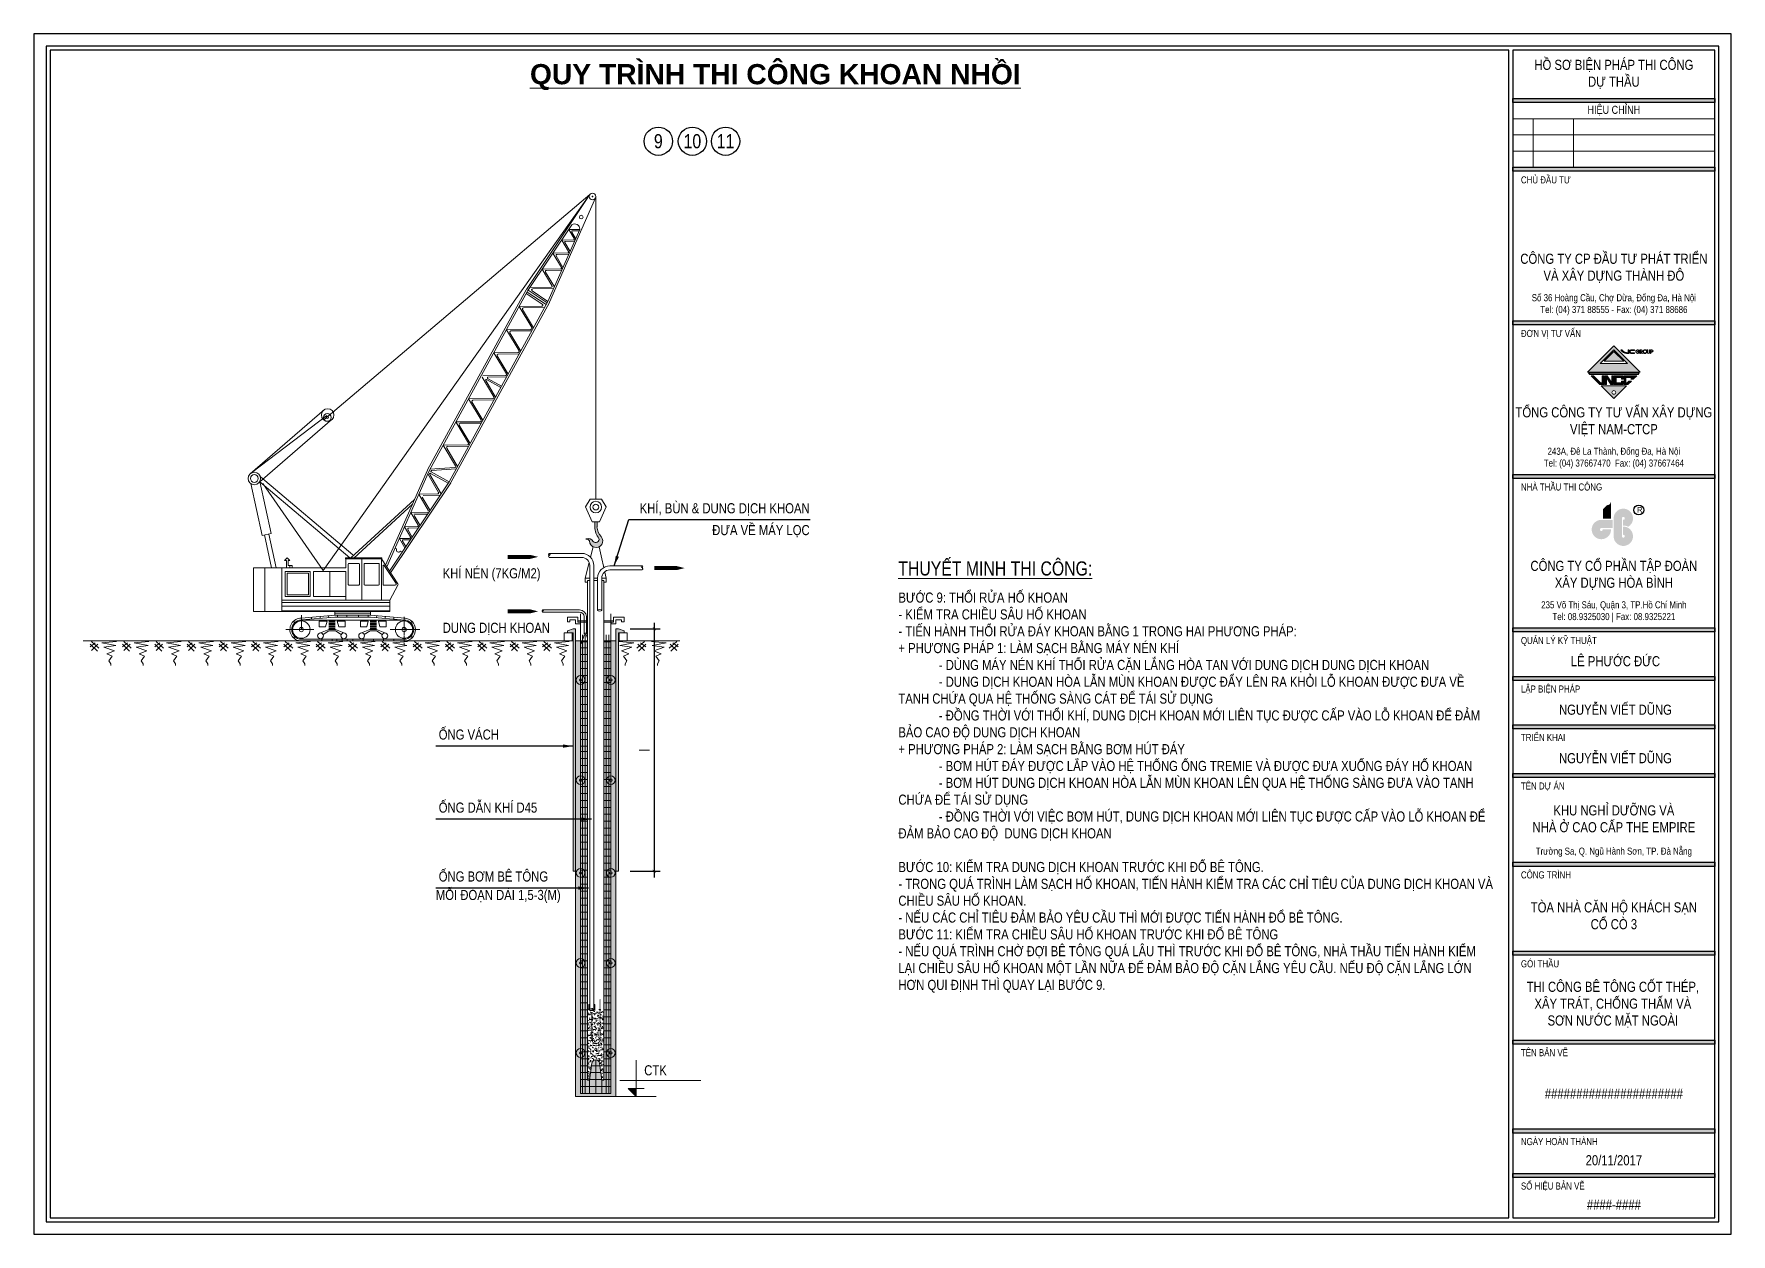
# Model space of a CAD drawing. Header units: millimetres. Extents: x -376071 to 28028791, y -269234 to 29325.
# Drawn here: x 295138 to 337138, y -148882 to -119182 of the extents above; entities that cross this region are included whole.
import ezdxf
from ezdxf.enums import TextEntityAlignment as Align

# ---------------------------------------------------------------- set-up
doc = ezdxf.new("R2010")
doc.units = ezdxf.units.MM
doc.header["$LTSCALE"] = 100
doc.set_wipeout_variables(frame=1)
for name, pattern in [('ACAD_ISO10W100', [18.5, 12, -3, 0.5, -3]), ('CONTINOUS', [0]), ('HIDDEN', [0.375, 0.25, -0.125])]:
    doc.linetypes.add(name, pattern=pattern)
for name, color, linetype in [('01. TEXT TIEU DE', 7, 'Continuous'), ('03. HATCH 01', 8, 'Continuous'), ('03. HATCH 03', 5, 'Continuous')]:
    doc.layers.add(name, color=color, linetype=linetype)
for name, color, linetype, lineweight in [('02. leader', 8, 'CONTINOUS', 5), ('02. NET BAO', 7, 'CONTINOUS', 13), ('02. Net dam', 7, 'CONTINOUS', 13), ('02. Net dim', 8, 'CONTINOUS', 0), ('02. net manh', 8, 'CONTINOUS', 0), ('0_TEXT', 7, 'Continuous', 15)]:
    doc.layers.add(name, color=color, linetype=linetype, lineweight=lineweight)
doc.styles.add('Arial 0.8', font='arial_0.ttf', dxfattribs={"width": 0.8, "height": 250})
doc.styles.add('Arial 1.2', font='arial_0.ttf', dxfattribs={"width": 1.2, "height": 500})
doc.styles.add('DIM', font='vnsimli.shx', dxfattribs={"width": 0.6})
doc.dimstyles.new('1-100', dxfattribs={"dimscale": 100, "dimtxt": 2.5, "dimasz": 0.75, "dimexe": 1.5, "dimexo": 0.5, "dimgap": 1.2, "dimtad": 1, "dimtoh": 1, "dimdec": 0, "dimzin": 0, "dimdsep": 46, "dimtxsty": 'DIM', "dimblk": 'ARCHTICK', "dimcen": 0.09, "dimdle": 1.5, "dimclrd": 8, "dimclre": 8, "dimclrt": 7, "dimadec": 0, "dimazin": 0, "dimtfac": 1, "dimtdec": 0, "dimtix": 1, "dimtofl": 0, "dimtmove": 0, "dimatfit": 3, "dimfxl": 6, "dimfxlon": 1, "dimtolj": 1, "dimtzin": 0, "dimarcsym": 0})
doc.dimstyles.new('KT1', dxfattribs={"dimtxt": 250, "dimasz": 1000, "dimexe": 100, "dimexo": 100, "dimgap": 50, "dimtad": 1, "dimdec": 0, "dimzin": 2, "dimdsep": 46, "dimtxsty": 'Standard', "dimblk2": 'OBLIQUE', "dimcen": 0.09, "dimdle": 100, "dimclrt": 2, "dimadec": 0, "dimazin": 0, "dimtfac": 1, "dimtdec": 0, "dimtofl": 0, "dimtmove": 0, "dimatfit": 3, "dimfxl": 1, "dimtolj": 1, "dimtzin": 2, "dimarcsym": 0})

msp = doc.modelspace()

# ---------------------------------------------------------------- texts
at = {"lineweight": 0, "char_height": 250, "style": 'Arial 0.8'}
for s, insert, attachment_point in [('KHÍ, BÙN & DUNG DỊCH KHOAN', (314335, -130794.9, -1586.1), 3), ('ĐƯA VỀ MÁY LỌC', (314335, -131335.7, -1586.1), 3), ('KHÍ NÉN (7KG/M2)', (305253.5, -132404.5, -1586.1), 1), ('ỐNG VÁCH ', (305155.4, -136394.8, -1586.1), 1), ('ỐNG DẪN KHÍ D45 ', (305155.4, -138202.4, -1586.1), 1)]:
    msp.add_mtext(s, dxfattribs=dict(at, insert=insert, attachment_point=attachment_point))
at = {"lineweight": 0, "attachment_point": 1, "style": 'Arial 0.8'}
for s, insert, char_height, width in [('{\\LTHUYẾT MINH THI CÔNG:}', (316528.1, -132234.8), 350, 7060.366), ('BƯỚC 9: THỔI RỬA HỐ KHOAN\\P- KIỂM TRA CHIỀU SÂU HỐ KHOAN\\P- TIẾN HÀNH THỔI RỬA ĐÁY KHOAN BẰNG 1 TRONG HAI PHƯƠNG PHÁP:\\P+ PHƯƠNG PHÁP 1: LÀM SẠCH BẰNG MÁY NÉN KHÍ\\P^I- DÙNG MÁY NÉN KHÍ THỔI RỬA CẶN LẮNG HÒA TAN VỚI DUNG DỊCH DUNG DỊCH KHOAN\\P^I- DUNG DỊCH KHOAN HÒA LẪN MÙN KHOAN ĐƯỢC ĐẨY LÊN RA KHỎI LỖ KHOAN ĐƯỢC ĐƯA VỀ TANH CHỨA QUA HỆ THỐNG SÀNG CÁT ĐỂ TÁI SỬ DỤNG\\P^I- ĐỒNG THỜI VỚI THỔI KHÍ, DUNG DỊCH KHOAN MỚI LIÊN TỤC ĐƯỢC CẤP VÀO LỖ KHOAN ĐỂ ĐẢM BẢO CAO ĐỘ DUNG DỊCH KHOAN\\P+ PHƯƠNG PHÁP 2: LÀM SẠCH BẰNG BƠM HÚT ĐÁY\\P^I- BƠM HÚT ĐÁY ĐƯỢC LẮP VÀO HỆ THỐNG ỐNG TREMIE VÀ ĐƯỢC ĐƯA XUỐNG ĐÁY HỐ KHOAN\\P^I- BƠM HÚT DUNG DỊCH KHOAN HÒA LẪN MÙN KHOAN LÊN QUA HỆ THỐNG SÀNG ĐƯA VÀO TANH CHỨA ĐỂ TÁI SỬ DỤNG\\P^I- ĐỒNG THỜI VỚI VIỆC BƠM HÚT, DUNG DỊCH KHOAN MỚI LIÊN TỤC ĐƯỢC CẤP VÀO LỖ KHOAN ĐỂ ĐẢM BẢO CAO ĐỘ  DUNG DỊCH KHOAN\\P\\PBƯỚC 10: KIỂM TRA DUNG DỊCH KHOAN TRƯỚC KHI ĐỔ BÊ TÔNG.\\P- TRONG QUÁ TRÌNH LÀM SẠCH HỐ KHOAN, TIẾN HÀNH KIỂM TRA CÁC CHỈ TIÊU CỦA DUNG DỊCH KHOAN VÀ CHIỀU SÂU HỐ KHOAN.\\P- NẾU CÁC CHỈ TIÊU ĐẢM BẢO YÊU CẦU THÌ MỚI ĐƯỢC TIẾN HÀNH ĐỔ BÊ TÔNG.\\PBƯỚC 11: KIỂM TRA CHIỀU SÂU HỐ KHOAN TRƯỚC KHI ĐỔ BÊ TÔNG\\P- NẾU QUÁ TRÌNH CHỜ ĐỢI BÊ TÔNG QUÁ LÂU THÌ TRƯỚC KHI ĐỔ BÊ TÔNG, NHÀ THẦU TIẾN HÀNH KIỂM LẠI CHIỀU SÂU HỐ KHOAN MỘT LẦN NỮA ĐỂ ĐẢM BẢO ĐỘ CẶN LẮNG YÊU CẦU. NẾU ĐỘ CẶN LẮNG LỚN HƠN QUI ĐỊNH THÌ QUAY LẠI BƯỚC 9.', (316531.2, -133005, -528.7), 250, 14681.063)]:
    msp.add_mtext(s, dxfattribs=dict(at, insert=insert, char_height=char_height, width=width))
at = {"layer": '01. TEXT TIEU DE', "insert": (-105251.1, -119277.8), "char_height": 2100, "width": 28132992.012, "attachment_point": 4, "style": 'Arial 0.8', "bg_fill": 2}
msp.add_mtext('\\A1;{\\LGHI CHÚ }:', dxfattribs=at)

# ---------------------------------------------------------------- blocks, each defined once
blk = doc.blocks.new('_ArchTick')
at = {"color": 0, "linetype": 'ByBlock', "const_width": 0.15}
blk.add_lwpolyline([(-0.5, -0.5), (0.5, 0.5)], dxfattribs=at)
blk = doc.blocks.new('*D167')
at = {"layer": '02. Net dim', "color": 8, "lineweight": -2, "transparency": 16777216}
for p, q in [((309889, -133904), (310639, -133904)), ((310489, -133754), (310489, -140054)), ((309889, -139904), (310639, -139904))]:
    blk.add_line(p, q, dxfattribs=at)
at = {"layer": 'Defpoints', "color": 0, "lineweight": 0, "transparency": 16777216}
for p in [(309600, -133904), (309600, -139904), (310489, -139904)]:
    blk.add_point(p, dxfattribs=at)
at = {"layer": '02. Net dim', "color": 8, "lineweight": -2, "transparency": 16777216, "xscale": 75, "yscale": 75, "zscale": 75}
for p, rotation in [((310489, -133904), 90), ((310489, -139904), 270)]:
    blk.add_blockref('_ArchTick', p, dxfattribs=dict(at, rotation=rotation))
at = {"layer": '02. Net dim', "color": 7, "lineweight": 0, "transparency": 16777216, "insert": (310244, -136904), "char_height": 250, "attachment_point": 5, "rotation": 90, "style": 'DIM'}
blk.add_mtext('\\A1;l', dxfattribs=at)
blk = doc.blocks.new('*U169')
at = {"layer": '02. net manh'}
h = blk.add_hatch(dxfattribs=at)
h.set_pattern_fill('ANSI37', color=256, scale=1.08, style=0)
h.set_pattern_definition([(45, (-11703.69094, -33343.99565), (-0.09545941546, 0.09545941546), []), (135, (-11703.69094, -33343.99565), (-0.09545941546, -0.09545941546), [])])
h.paths.add_polyline_path([(7404, 2354, 0.413975), (7418, 2583, -0.167509), (7318, 2821), (7318, 2951), (7288, 2951), (7262, 2951), (7262, 2821, 0.166919), (7365, 2538, -0.37486), (7318, 2439)])
h.paths.add_polyline_path([(7318, 2439, -0.325623), (7223, 2461, 0.383868), (7044, 2523, -0.345642), (7134, 2475, 0.646507), (7404, 2354)])
at = {"lineweight": 0}
for p, q in [((7288, 10999), (7288, 3512)), ((7147, 3512), (7029, 3316)), ((7147, 3512), (7288, 3512)), ((7429, 3512), (7288, 3512)), ((7429, 3512), (7546, 3316)), ((7029, 3316), (7199, 2951)), ((7199, 2951), (7288, 2951)), ((7377, 2951), (7288, 2951)), ((7546, 3316), (7377, 2951))]:
    blk.add_line(p, q, dxfattribs=at)
at = {"layer": '02. NET BAO'}
for p, q in [((543, 1745), (7140, 11048)), ((555, 5475), (7140, 11048)), ((5571, 8698), (7140, 11048)), ((6145, 8383), (7282, 10969)), ((3124, 4234), (5568, 8694)), ((3698, 3919), (6143, 8379)), ((-1263, 4137), (574, 5725)), ((-1227, 4168), (631, 5576)), ((-1084, 3889), (771, 5495)), ((2087, 1877), (3122, 4231)), ((-969, 2611), (-1250, 3896)), ((-1031, 3941), (1197, 2061)), ((-748, 2659), (-1029, 3944)), ((-1014, 4063), (1277, 2131)), ((-949, 3895), (543, 1745)), ((3696, 3916), (2209, 1689)), ((1222, 2061), (2803, 3505)), ((1296, 2050), (2750, 3384)), ((7262, 2821), (7262, 2951)), ((7318, 2821), (7318, 2951)), ((-748, 2659), (-969, 2611)), ((-736, 1807), (-914, 2623)), ((-620, 1807), (-804, 2647)), ((-1184, 1807), (1103, 1807)), ((-1184, 733), (-1184, 1807)), ((1103, 2033), (1097, 2044)), ((1103, 2033), (1103, 1807)), ((1106, 2061), (1982, 2061)), ((1985, 2033), (1984, 2035)), ((1985, 2033), (1991, 2044)), ((2387, 1415), (1985, 2033)), ((2191, 1013), (2389, 1381)), ((2191, 733), (2191, 1013)), ((-1184, 733), (2191, 733)), ((832, 636), (2, 565)), ((832, 636), (1711, 636)), ((1711, 636), (2567, 563)), ((0, 0), (2543, 0))]:
    blk.add_line(p, q, dxfattribs=at)
for centre in [(653, 5594), (-1162, 4022)]:
    blk.add_circle(centre, 154, dxfattribs=at)
for centre, radius, start, end in [((7099, 2393), 142, 28.7217, 112.7224), ((7058, 2442), 82.6, 23.8169, 100.0862), ((7296, 2475), 162, 180, 42.0247), ((7285, 2516), 83.1, 221.3405, 15.6823), ((7726, 2830), 464, 181.0451, 218.9506), ((7713, 2848), 397, 183.8282, 221.6445), ((1106, 2050), 11.3, 90, 210), ((1982, 2050), 11.3, 330, 90), ((2359, 1397), 33.9, 331.7781, 33.0884), ((0, 283), 283, 89.4934, 270), ((2543, 281), 283, 270, 90)]:
    blk.add_arc(centre, radius, start, end, dxfattribs=at)
at = {"layer": '02. net manh'}
for p, q in [((5608, 8673), (6696, 10302)), ((6104, 8401), (6889, 10187)), ((3163, 4213), (5608, 8673)), ((3659, 3941), (6104, 8401)), ((5963, 8334), (5567, 8598)), ((6061, 8323), (5592, 8635)), ((6085, 8366), (5613, 8681)), ((6104, 8401), (5711, 8663)), ((6039, 8283), (6039, 8283)), ((4585, 6467), (4937, 6274)), ((4610, 6498), (4956, 6308)), ((2116, 1831), (3163, 4213)), ((3183, 4248), (3797, 4290)), ((3221, 4217), (3832, 4258)), ((3659, 3941), (2182, 1730)), ((3200, 4147), (3637, 3908)), ((3214, 4185), (3659, 3941)), ((2783, 3139), (3103, 3139)), ((2359, 2277), (2320, 2294)), ((2454, 2225), (2493, 2204)), ((2505, 2470), (2586, 2335)), ((-906, 1807), (-906, 733)), ((-480, 1807), (-480, 733)), ((-350, 2061), (-419, 1992)), ((-419, 1992), (-363, 1992)), ((-396, 1722), (219, 1722)), ((-396, 1722), (-396, 1097)), ((-363, 1992), (-363, 1807)), ((-281, 1992), (-350, 2061)), ((-322, 1992), (-281, 1992)), ((-322, 1868), (-322, 1992)), ((-229, 1868), (-322, 1868)), ((-282, 1807), (-282, 1868)), ((-229, 1807), (-229, 1868)), ((219, 1722), (219, 1097)), ((304, 1722), (1103, 1722)), ((304, 1722), (304, 1097)), ((704, 1722), (704, 1097)), ((1103, 2033), (1985, 2033)), ((1103, 1722), (1103, 1013)), ((1160, 1903), (1160, 1401)), ((1177, 1920), (1423, 1920)), ((1440, 1903), (1440, 1401)), ((1496, 2033), (1496, 1013)), ((1553, 1903), (1553, 1401)), ((1570, 1920), (1911, 1920)), ((1928, 1903), (1928, 1401)), ((1985, 2033), (1985, 1013)), ((2022, 1858), (2022, 1384)), ((2345, 1419), (2053, 1867)), ((-350, 1677), (174, 1677)), ((-350, 1677), (-350, 1143)), ((174, 1677), (174, 1143)), ((1177, 1384), (1423, 1384)), ((1570, 1384), (1911, 1384)), ((2022, 1384), (2326, 1384)), ((-480, 1013), (2191, 1013)), ((-480, 956), (2191, 956)), ((-480, 859), (2191, 859)), ((-396, 1097), (219, 1097)), ((-350, 1143), (174, 1143)), ((304, 1097), (1103, 1097)), ((-480, 750), (2191, 750)), ((-196, 485), (-161, 456)), ((0, 519), (2543, 519)), ((835, 591), (2, 520)), ((2, 565), (2, 519)), ((250, 586), (250, 541)), ((468, 605), (468, 559)), ((675, 622), (680, 577)), ((684, 491), (840, 491)), ((684, 463), (840, 463)), ((684, 434), (840, 434)), ((832, 733), (832, 636)), ((832, 687), (1711, 687)), ((832, 590), (1711, 590)), ((893, 636), (893, 590)), ((1129, 636), (1129, 590)), ((1415, 636), (1415, 590)), ((1650, 636), (1650, 590)), ((1859, 491), (1703, 491)), ((1859, 463), (1703, 463)), ((1859, 434), (1703, 434)), ((1708, 591), (2563, 518)), ((1711, 733), (1711, 636)), ((1868, 622), (1863, 577)), ((2075, 605), (2075, 559)), ((2293, 586), (2293, 541)), ((2541, 565), (2541, 519)), ((2739, 485), (2704, 456)), ((-283, 281), (-237, 281)), ((-195, 77), (-160, 106)), ((0, 44), (2543, 44)), ((683, 282), (477, 200)), ((506, 1), (506, 47)), ((543, 157), (684, 253)), ((683, 282), (845, 282)), ((684, 406), (840, 406)), ((684, 378), (840, 378)), ((684, 349), (840, 349)), ((684, 321), (840, 321)), ((684, 293), (840, 293)), ((684, 253), (843, 253)), ((760, 1), (760, 47)), ((984, 157), (843, 253)), ((845, 282), (1050, 200)), ((881, -1), (881, 45)), ((1014, 1), (1014, 47)), ((1135, -1), (1135, 45)), ((1272, 1), (1272, 47)), ((1698, 282), (1493, 200)), ((1529, 1), (1529, 47)), ((1559, 157), (1700, 253)), ((1861, 282), (1698, 282)), ((1859, 253), (1700, 253)), ((1859, 406), (1703, 406)), ((1859, 378), (1703, 378)), ((1859, 349), (1703, 349)), ((1859, 321), (1703, 321)), ((1859, 293), (1703, 293)), ((1783, 1), (1783, 47)), ((2000, 157), (1859, 253)), ((1861, 282), (2066, 200)), ((2037, 1), (2037, 47)), ((2292, 1), (2292, 47)), ((2546, 1), (2546, 47)), ((2743, 82), (2713, 111)), ((2826, 281), (2780, 281))]:
    blk.add_line(p, q, dxfattribs=at)
at = {"layer": '02. net manh', "ltscale": 0.05}
for p, q in [((0, 281), (0, 641)), ((2543, 281), (2543, 600)), ((-381, 281), (313, 281)), ((2197, 281), (2934, 281))]:
    blk.add_line(p, q, dxfattribs=at)
at = {"layer": '02. net manh'}
for points in [[(6889, 10187), (6617, 10184), (6752, 9957)], [(6694, 10120), (6789, 9960)], [(6874, 10153), (6711, 10151)], [(6735, 9926), (6443, 9922), (6611, 9638)], [(6520, 9859), (6649, 9641)], [(6759, 9892), (6537, 9890)], [(6777, 9926), (6770, 9926)], [(6770, 9926), (6772, 9922)], [(6592, 9604), (6226, 9600), (6436, 9246)], [(6308, 9529), (6475, 9246)], [(6618, 9571), (6329, 9567)], [(6631, 9605), (6632, 9603)], [(6633, 9605), (6631, 9605)], [(6414, 9208), (5963, 9202), (6203, 8797)], [(6044, 9131), (6263, 8763)], [(6444, 9174), (6066, 9170)], [(6179, 8754), (5658, 8748)], [(6244, 8721), (5727, 8715)], [(5947, 8282), (5392, 8275), (5701, 7754)], [(5476, 8200), (5745, 7746)], [(6020, 8249), (5500, 8243)], [(6039, 8283), (6039, 8283)], [(5677, 7711), (5079, 7704), (5388, 7183)], [(5163, 7629), (5432, 7175)], [(5707, 7678), (5187, 7672)], [(5364, 7140), (4765, 7133), (5075, 6612)], [(4850, 7058), (5119, 6604)], [(5394, 7107), (4873, 7100)], [(4472, 6529), (4762, 6041)], [(5051, 6569), (4493, 6562)], [(4562, 6444), (4806, 6033)], [(5081, 6535), (4618, 6530)], [(4738, 5998), (4139, 5991), (4449, 5469)], [(4223, 5916), (4492, 5462)], [(4768, 5964), (4247, 5958)], [(4425, 5427), (3826, 5420), (4135, 4898)], [(3910, 5344), (4179, 4891)], [(4455, 5393), (3934, 5387)], [(4111, 4856), (3513, 4849), (3819, 4332)], [(3597, 4773), (3866, 4320)], [(4142, 4822), (3621, 4816)], [(3785, 4390), (3819, 4332)], [(3130, 4138), (3396, 3677)], [(3177, 4124), (3457, 3639)], [(3374, 3638), (2908, 3632), (3151, 3223)], [(2990, 3560), (3185, 3231)], [(3434, 3605), (3012, 3600)], [(3129, 3184), (2709, 3179), (2892, 2870)], [(2790, 3108), (2937, 2861)], [(2680, 2540), (2426, 2537), (2565, 2303)], [(2871, 2831), (2554, 2828), (2701, 2579)], [(2635, 2756), (2745, 2572)], [(2895, 2798), (2657, 2795)], [(2918, 2832), (2915, 2832)], [(2915, 2832), (2916, 2829)], [(2701, 2507), (2525, 2504)]]:
    blk.add_lwpolyline(points, dxfattribs=at)
for points in [[(638, 491), (600, 349), (444, 349), (444, 491)], [(887, 491), (924, 349), (1081, 349), (1081, 491)], [(1656, 491), (1619, 349), (1462, 349), (1462, 491)], [(1906, 491), (1943, 349), (2099, 349), (2099, 491)]]:
    blk.add_lwpolyline(points, close=True, dxfattribs=at)
for centre, radius in [((7206, 10999), 82.1), ((7206, 10999), 10.9), ((6928, 10491), 45), ((645, 5532), 96), ((645, 5532), 27.8), ((-1162, 4022), 96), ((7288, 3313), 144), ((7288, 3313), 70.9), ((0, 281), 215), ((2543, 281), 215), ((0, 281), 53.6), ((476, 127), 72.7), ((1051, 127), 72.7), ((1492, 127), 72.7), ((2067, 127), 72.7), ((2543, 281), 53.6)]:
    blk.add_circle(centre, radius, dxfattribs=at)
for centre, radius, start, end in [((6712, 10131), 20.3, 90.6789, 210.6789), ((6765, 10199), 124, 354.554, 123.7573), ((6537, 9869), 20.3, 90.6789, 210.6789), ((6734, 9946), 20.3, 270.6789, 30.6789), ((6330, 9542), 25.4, 90.6789, 210.6789), ((6414, 9233), 25.4, 270.6789, 30.6789), ((6592, 9627), 22.6, 270.6789, 30.6789), ((6066, 9144), 25.4, 90.6789, 210.6789), ((5727, 8686), 28.3, 90.6789, 236.2679), ((6179, 8782), 28.3, 270.6789, 30.6789), ((5500, 8214), 28.3, 90.6789, 210.6789), ((5947, 8310), 28.3, 270.6789, 56.2679), ((5187, 7643), 28.3, 90.6789, 210.6789), ((5677, 7740), 28.3, 270.6789, 30.6789), ((5364, 7168), 28.3, 270.6789, 30.6789), ((4874, 7072), 28.3, 90.6789, 210.6789), ((4577, 6452), 17, 61.2679, 209.9837), ((4620, 6513), 17.3, 94.7802, 237.1667), ((5050, 6597), 28.3, 270.6789, 30.6789), ((4248, 5930), 28.3, 90.6789, 210.6789), ((4737, 6026), 28.3, 270.6789, 30.6789), ((4424, 5455), 28.3, 270.6789, 30.6789), ((3936, 5360), 29.7, 90.6789, 210.6789), ((3623, 4788), 29.7, 90.6789, 210.6789), ((4111, 4884), 28.3, 270.6789, 30.6789), ((3222, 4200), 17, 93.8696, 241.2679), ((3795, 4318), 28.3, 273.8696, 30.6789), ((3192, 4132), 17, 61.2679, 209.9837), ((3373, 3664), 26.3, 270.6789, 29.9837), ((2657, 2769), 25.4, 90.6789, 210.6789), ((2679, 2566), 25.4, 270.6789, 30.6789), ((2871, 2857), 25.4, 270.6789, 30.6789), ((2406, 2251), 54.4, 151.3307, 331.3307), ((2525, 2482), 22.6, 90.6789, 210.6789), ((1177, 1903), 17, 90, 180), ((1423, 1903), 17, 0, 90), ((1570, 1903), 17, 90, 180), ((1911, 1903), 17, 0, 90), ((2038, 1858), 17, 33.0884, 180), ((1177, 1401), 17, 180, 270), ((1423, 1401), 17, 270, 0), ((1570, 1401), 17, 180, 270), ((1911, 1401), 17, 270, 0), ((2326, 1406), 22.6, 270, 33.0884), ((0, 281), 237, 90, 270), ((2543, 281), 237, 270, 90)]:
    blk.add_arc(centre, radius, start, end, dxfattribs=at)
blk = doc.blocks.new('*U163')
at = {"layer": '02. net manh'}
for p, q in [((-198, 264), (-329, 166)), ((-132, 232), (-296, 75)), ((329, 296), (-37, 262)), ((-37, 262), (309, 199)), ((309, 199), (12, 158)), ((12, 158), (274, 61)), ((274, 61), (88, -8)), ((88, -8), (219, -70)), ((219, -70), (136, -180)), ((136, -180), (184, -256)), ((184, -256), (184, -297))]:
    blk.add_line(p, q, dxfattribs=at)
for points in [[(-148, 59), (-329, 232)], [(-107, 133), (-296, 297)]]:
    blk.add_lwpolyline(points, dxfattribs=at)
blk = doc.blocks.new('*U164')
at = {"color": 0, "linetype": 'ByBlock', "lineweight": -2, "transparency": 16777216}
for p in [(-11200, 0), (-10400, 0), (-9600, 0), (-8800, 0), (-8000, 0), (-7200, 0), (-6400, 0), (-5600, 0), (-4800, 0), (-4000, 0), (-3200, 0), (-2400, 0), (-1600, 0), (-800, 0), (0, 0)]:
    blk.add_blockref('*U163', p, dxfattribs=at)
blk = doc.blocks.new('*U165')
at = {"layer": '02. net manh'}
for p, q in [((-198, 264), (-329, 166)), ((-132, 232), (-296, 75)), ((329, 296), (-37, 262)), ((-37, 262), (309, 199)), ((309, 199), (12, 158)), ((12, 158), (274, 61)), ((274, 61), (88, -8)), ((88, -8), (219, -70)), ((219, -70), (136, -180)), ((136, -180), (184, -256)), ((184, -256), (184, -297))]:
    blk.add_line(p, q, dxfattribs=at)
for points in [[(-148, 59), (-329, 232)], [(-107, 133), (-296, 297)]]:
    blk.add_lwpolyline(points, dxfattribs=at)
blk = doc.blocks.new('*U166')
at = {"color": 0, "linetype": 'ByBlock', "lineweight": -2, "transparency": 16777216}
for p in [(-800, 0), (0, 0)]:
    blk.add_blockref('*U165', p, dxfattribs=at)
blk = doc.blocks.new('MC ong vach')
at = {"lineweight": 0}
h = blk.add_hatch(color=5, dxfattribs=at)
h.dxf.hatch_style = 1
h.paths.add_polyline_path([(232110, -140764), (232050, -140764), (232050, -134864), (231990, -134864), (232050, -134764), (232110, -134764)])
h.paths.add_polyline_path([(231990, -134864), (232050, -134764), (231910, -134814), (231910, -134864)])
h = blk.add_hatch(color=5, dxfattribs=at)
h.dxf.hatch_style = 1
h.paths.add_polyline_path([(233110, -140764), (233170, -140764), (233170, -134864), (233230, -134864), (233170, -134764), (233110, -134764)])
h.paths.add_polyline_path([(233230, -134864), (233170, -134764), (233310, -134814), (233310, -134864)])
at = {"lineweight": 0, "elevation": -529}
for points in [[(232030, -135064), (231830, -135064), (231830, -134864), (232030, -134864)], [(233190, -135064), (233390, -135064), (233390, -134864), (233190, -134864)]]:
    blk.add_lwpolyline(points, close=True, dxfattribs=at)
at = {"layer": '02. net manh', "lineweight": 0, "elevation": -529}
for points in [[(232050, -134864), (232050, -134864), (232050, -140764), (232110, -140764), (232110, -134764), (232050, -134764), (231910, -134814), (231910, -134864)], [(233170, -134864), (233170, -134864), (233170, -140764), (233110, -140764), (233110, -134764), (233170, -134764), (233310, -134814), (233310, -134864)]]:
    blk.add_lwpolyline(points, close=True, dxfattribs=at)
blk = doc.blocks.new('Rebar cage BP')
at = {"layer": '02. Net dam', "color": 1}
for p, q in [((-375, -6354), (-375, 207)), ((375, -6354), (375, 207)), ((-327, -6354), (-327, -315)), ((-257, -6354), (-257, -315)), ((-154, -6354), (-154, -315)), ((0, -1780), (0, -315)), ((0, -6251), (0, -366)), ((154, -6354), (154, -315)), ((257, -6354), (257, -315)), ((327, -6354), (327, -315)), ((375, -488), (-375, -488)), ((375, -640), (-375, -640)), ((375, -799), (-375, -799)), ((375, -974), (-375, -974)), ((375, -1147), (-375, -1147)), ((375, -1319), (-375, -1319)), ((375, -1492), (-375, -1492)), ((375, -1492), (-375, -1492)), ((375, -1665), (-375, -1665)), ((375, -1838), (-375, -1838)), ((375, -1838), (-375, -1838)), ((375, -2037), (-375, -2037)), ((375, -2210), (-375, -2210)), ((375, -2382), (-375, -2382)), ((375, -2555), (-375, -2555)), ((375, -2555), (-375, -2555)), ((375, -2728), (-375, -2728)), ((375, -2901), (-375, -2901)), ((375, -3074), (-375, -3074)), ((375, -3074), (-375, -3074)), ((375, -3201), (-375, -3201)), ((375, -3374), (-375, -3374)), ((375, -3547), (-375, -3547)), ((375, -3720), (-375, -3720)), ((375, -3720), (-375, -3720)), ((375, -3892), (-375, -3892)), ((375, -4065), (-375, -4065)), ((375, -4238), (-375, -4238)), ((375, -4411), (-375, -4411)), ((375, -4584), (-375, -4584)), ((375, -4756), (-375, -4756)), ((375, -4929), (-375, -4929)), ((375, -5102), (-375, -5102)), ((375, -5275), (-375, -5275)), ((375, -5448), (-375, -5448)), ((375, -5620), (-375, -5620)), ((375, -5793), (-375, -5793)), ((375, -5966), (-375, -5966)), ((375, -6139), (-375, -6139)), ((0, -11668), (0, -6208)), ((154, -11668), (154, -6222)), ((257, -11668), (257, -6193)), ((327, -11668), (327, -6189)), ((375, -11668), (375, -6198)), ((-47, -6312), (-375, -6312)), ((-375, -11668), (-375, -6354)), ((52, -6484), (-375, -6484)), ((375, -6657), (-375, -6657)), ((-327, -11668), (-327, -6354)), ((-257, -11668), (-257, -6354)), ((-154, -11668), (-154, -6332)), ((375, -6312), (-47, -6312)), ((375, -6484), (52, -6484)), ((375, -6830), (-375, -6830)), ((375, -7003), (-375, -7003)), ((375, -7176), (-375, -7176)), ((375, -7348), (-375, -7348)), ((375, -7521), (-375, -7521)), ((375, -7694), (-375, -7694)), ((375, -7867), (-375, -7867)), ((375, -8040), (-375, -8040)), ((375, -8212), (-375, -8212)), ((375, -8385), (-375, -8385)), ((375, -8558), (-375, -8558)), ((375, -8731), (-375, -8731)), ((375, -8731), (-375, -8731)), ((375, -8904), (-375, -8904)), ((375, -9076), (-375, -9076)), ((375, -9249), (-375, -9249)), ((375, -9422), (-375, -9422)), ((375, -9595), (-375, -9595)), ((375, -9768), (-375, -9768)), ((375, -9768), (-375, -9768)), ((375, -9940), (-375, -9940)), ((375, -10113), (-375, -10113)), ((375, -10286), (-375, -10286)), ((375, -10459), (-375, -10459)), ((375, -10632), (-375, -10632)), ((375, -10804), (-375, -10804)), ((375, -10977), (-375, -10977)), ((375, -11150), (-375, -11150)), ((375, -11323), (-375, -11323)), ((375, -11496), (-375, -11496)), ((375, -11668), (-375, -11668))]:
    blk.add_line(p, q, dxfattribs=at)
at = {"layer": '02. net manh'}
for centre, radius in [((-375, -1432), 109), ((-375, -1432), 30.4), ((375, -1432), 109), ((375, -1432), 30.4), ((-375, -3911), 109), ((-375, -3911), 30.4), ((375, -3911), 109), ((375, -3911), 30.4), ((-375, -6207), 109), ((-375, -6207), 30.4), ((375, -6207), 109), ((375, -6207), 30.4), ((-375, -8435), 109), ((375, -8435), 109), ((-375, -8435), 30.4), ((375, -8435), 30.4), ((-375, -10662), 109), ((-375, -10662), 30.4), ((375, -10662), 109), ((375, -10662), 30.4)]:
    blk.add_circle(centre, radius, dxfattribs=at)
blk = doc.blocks.new('ben. pipe')
at = {"layer": '02. Net dam'}
for p, q in [((0, 232), (0, -198)), ((56, -198), (56, 229))]:
    blk.add_line(p, q, dxfattribs=at)
at = {"layer": '02. Net dam', "linetype": 'Continuous'}
for p, q in [((1078, 393), (170, 393)), ((1078, 337, 529), (170, 337))]:
    blk.add_line(p, q, dxfattribs=at)
at = {"layer": '02. Net dam'}
for radius in [170, 114]:
    blk.add_arc((170, 222), radius, 90.143, 176.7255, dxfattribs=at)
at = {"layer": '02. net manh'}
for p, q in [((-3, -237), (-71, -443)), ((29, -240), (29, -443)), ((58, -237), (133, -447))]:
    blk.add_line(p, q, dxfattribs=at)
blk.add_ellipse((28, -198, 529), major_axis=(-28, 0), ratio=0.541997, dxfattribs=at)
blk.add_open_spline([(1078, 365, 529), (1085, 369, 529), (1100, 377, 529), (1078, 401, 529), (1057, 377, 529), (1078, 365, 529), (1100, 353, 529), (1085, 337, 529), (1078, 337, 529)], degree=3, dxfattribs=at)
blk = doc.blocks.new('Tremie pipe')
blk.add_wipeout([(-200, 0), (200, 0), (200, -12362), (150, -12362), (95, -11941), (86, -11916), (73, -11897), (53, -11880), (39, -11873), (16, -11866), (0, -11864), (-22, -11867), (-38, -11872), (-54, -11881), (-70, -11894), (-81, -11907), (-87, -11917), (-92, -11930), (-95, -11941), (-150, -12362), (-200, -12362)]).dxf.layer = '02. Net dam'
at = {"layer": '02. Net dam'}
blk.add_lwpolyline([(200, 0), (200, -12362), (150, -12362), (95, -11941, 0.803631), (-95, -11941), (-150, -12362), (-200, -12362), (-200, 0)], format="xyb", close=True, dxfattribs=at)
blk = doc.blocks.new('*U171')
at = {"lineweight": 0}
blk.add_wipeout([(100, -800), (100, 0), (109, 60), (123, 93), (139, 118), (159, 141), (180, 160), (215, 181), (239, 191), (270, 198), (300, 200), (1100, 200), (1110, 210), (1118, 222), (1119, 228), (1116, 235), (1110, 242), (1102, 248), (1092, 255), (1086, 261), (1080, 268), (1079, 277), (1081, 286), (1086, 292), (1092, 297), (1099, 300), (1100, 300), (300, 300), (267, 298), (242, 294), (219, 289), (196, 282), (169, 270), (146, 257), (129, 247), (111, 233), (88, 212), (72, 195), (60, 180), (52, 168), (40, 149), (26, 122), (17, 100), (6, 62), (2, 38), (1, 20), (0, 0), (0, -800), (4, -808), (9, -811), (15, -814), (24, -817), (34, -819), (43, -820), (54, -820), (63, -819), (70, -818), (78, -817), (85, -814), (93, -810), (99, -804)], dxfattribs=at)
at = {"layer": '02. Net dam', "lineweight": 0}
for p, q in [((0, -800), (0, 0)), ((100, -800), (100, 0)), ((1100, 300), (300, 300)), ((1100, 200), (300, 200))]:
    blk.add_line(p, q, dxfattribs=at)
for radius in [300, 200]:
    blk.add_arc((300, 0), radius, 90, 180, dxfattribs=at)
blk.add_ellipse((50, -800), major_axis=(-50, 0), ratio=0.4, dxfattribs=at)
blk.add_spline([(1100, 200), (1119, 229), (1100, 250), (1079, 276), (1100, 300), (1119, 275), (1100, 250)], degree=3, dxfattribs=at)
blk = doc.blocks.new('*U172')
at = {"lineweight": 0}
blk.add_wipeout([(100, -10995), (100, 0), (109, 60), (123, 93), (139, 118), (159, 141), (180, 160), (215, 181), (239, 191), (270, 198), (300, 200), (1100, 200), (1110, 210), (1118, 222), (1119, 228), (1116, 235), (1110, 242), (1102, 248), (1092, 255), (1086, 261), (1080, 268), (1079, 277), (1081, 286), (1086, 292), (1092, 297), (1099, 300), (1100, 300), (300, 300), (267, 298), (242, 294), (219, 289), (196, 282), (169, 270), (146, 257), (129, 247), (111, 233), (88, 212), (72, 195), (60, 180), (52, 168), (40, 149), (26, 122), (17, 100), (6, 62), (2, 38), (1, 20), (0, 0), (0, -10995), (4, -11003), (9, -11007), (15, -11010), (24, -11012), (34, -11014), (43, -11015), (54, -11015), (63, -11015), (70, -11014), (78, -11012), (85, -11009), (93, -11005), (99, -11000)], dxfattribs=at)
at = {"layer": '02. Net dam', "lineweight": 0}
for p, q in [((0, -10995), (0, 0)), ((100, -10995), (100, 0)), ((1100, 300), (300, 300)), ((1100, 200), (300, 200))]:
    blk.add_line(p, q, dxfattribs=at)
for radius in [300, 200]:
    blk.add_arc((300, 0), radius, 90, 180, dxfattribs=at)
blk.add_ellipse((50, -10995), major_axis=(-50, 0), ratio=0.4, dxfattribs=at)
blk.add_spline([(1100, 200), (1119, 229), (1100, 250), (1079, 276), (1100, 300), (1119, 275), (1100, 250)], degree=3, dxfattribs=at)
blk = doc.blocks.new('_OBLIQUE')
at = {"color": 0, "linetype": 'ByBlock'}
blk.add_line((-0.5, -0.5), (0.5, 0.5), dxfattribs=at)
blk = doc.blocks.new('Ele. Tag')
at = {"layer": '02. Net dam', "lineweight": 0}
h = blk.add_hatch(color=256, dxfattribs=at)
h.dxf.hatch_style = 1
h.paths.add_polyline_path([(500, 200), (300, 200), (500, 0)])
for p, q in [((500, 0), (500, 900)), ((0, 0), (1000, 0)), ((100, 400), (2100, 400)), ((500, 200), (300, 200)), ((300, 200), (500, 0)), ((500, 200), (700, 200))]:
    blk.add_line(p, q, dxfattribs=at)
at = {"layer": '02. Net dam', "lineweight": 0, "style": 'Arial 0.8', "width": 0.8}
blk.add_attdef('CAODO', text='', height=250, dxfattribs=at).set_placement((700, 650), align=Align.MIDDLE_LEFT)
blk = doc.blocks.new('Tagnumber')
blk.add_wipeout([(0, 25), (1.4, 25), (2.1, 24.9), (2.6, 24.9), (3.4, 24.8), (4.1, 24.7), (4.7, 24.6), (5.3, 24.4), (5.7, 24.4), (6.3, 24.2), (6.9, 24), (7.7, 23.8), (8.5, 23.5), (9, 23.3), (9.9, 22.9), (10.7, 22.6), (11.5, 22.2), (12, 21.9), (12.6, 21.6), (13.1, 21.3), (13.5, 21), (13.9, 20.8), (14.4, 20.4), (14.9, 20.1), (15.4, 19.7), (15.9, 19.3), (16.6, 18.7), (17.3, 18.1), (17.9, 17.5), (18.4, 17), (18.9, 16.3), (19.5, 15.7), (19.8, 15.3), (20.1, 14.9), (20.3, 14.6), (20.8, 13.8), (21.1, 13.3), (21.4, 12.9), (21.9, 12.1), (22.1, 11.8), (22.5, 10.9), (22.8, 10.2), (23, 9.8), (23.3, 9.1), (23.5, 8.5), (23.7, 7.9), (23.9, 7.5), (24, 6.9), (24.2, 6.1), (24.4, 5.6), (24.5, 4.9), (24.6, 4.3), (24.7, 3.6), (24.8, 2.9), (24.9, 2.2), (24.9, 1.7), (25, 1), (25, 0.4), (25, -0.4), (25, -1.1), (24.9, -2), (24.9, -2.6), (24.8, -3.4), (24.6, -4.2), (24.5, -5.1), (24.3, -6.1), (24.1, -6.8), (23.8, -7.6), (23.5, -8.4), (23.1, -9.5), (22.8, -10.2), (22.5, -10.9), (22.1, -11.7), (21.8, -12.2), (21.4, -13), (21.1, -13.5), (20.6, -14.2), (20.2, -14.7), (19.8, -15.2), (19.4, -15.8), (18.9, -16.3), (18.5, -16.8), (17.9, -17.5), (17.4, -18), (16.8, -18.6), (16.3, -19), (15.5, -19.7), (14.9, -20.1), (14.3, -20.5), (13.6, -21), (13, -21.3), (12.1, -21.9), (11.6, -22.2), (11, -22.5), (10.5, -22.7), (10, -22.9), (9, -23.3), (8.3, -23.6), (7.6, -23.8), (7, -24), (6.4, -24.2), (5.3, -24.4), (4.3, -24.6), (3.3, -24.8), (2.6, -24.9), (1.8, -24.9), (1, -25), (0.3, -25), (-0.7, -25), (-1.6, -24.9), (-2.5, -24.9), (-3.6, -24.7), (-4.6, -24.6), (-5.6, -24.4), (-6.4, -24.2), (-7.5, -23.8), (-8.3, -23.6), (-9.1, -23.3), (-9.9, -23), (-10.5, -22.7), (-11.2, -22.4), (-11.9, -22), (-12.6, -21.6), (-13.4, -21.1), (-14, -20.7), (-14.7, -20.2), (-15.3, -19.8), (-15.8, -19.4), (-16.5, -18.8), (-17, -18.3), (-17.6, -17.8), (-18, -17.3), (-18.4, -16.9), (-19, -16.2), (-19.6, -15.5), (-20.2, -14.7), (-20.7, -13.9), (-21.2, -13.2), (-21.7, -12.3), (-22.1, -11.7), (-22.5, -10.8), (-22.8, -10.3), (-23.1, -9.5), (-23.5, -8.6), (-23.8, -7.6), (-24, -6.9), (-24.4, -5.6), (-24.5, -4.8), (-24.6, -4.3), (-24.8, -3.3), (-24.8, -2.8), (-24.9, -2.2), (-24.9, -1.7), (-25, -1.1), (-25, 0), (-25, 0.8), (-25, 1.5), (-24.9, 2.3), (-24.8, 3.1), (-24.7, 3.9), (-24.5, 4.7), (-24.3, 5.8), (-24.1, 6.8), (-23.7, 7.9), (-23.4, 8.7), (-23.1, 9.6), (-22.8, 10.2), (-22.5, 10.9), (-22.3, 11.3), (-21.9, 12), (-21.7, 12.5), (-21.2, 13.2), (-20.7, 14.1), (-20.2, 14.7), (-19.7, 15.4), (-19.1, 16.2), (-18.7, 16.6), (-18.2, 17.2), (-17.9, 17.5), (-17.5, 17.9), (-17.1, 18.2), (-16.7, 18.6), (-15.7, 19.4), (-15.1, 20), (-14.5, 20.4), (-13.9, 20.8), (-13.3, 21.2), (-12.5, 21.7), (-11.6, 22.1), (-10.7, 22.6), (-9.8, 23), (-8.7, 23.4), (-7.6, 23.8), (-6.1, 24.2), (-4.8, 24.5), (-3.9, 24.7), (-2.9, 24.8), (-1.3, 25), (-0.6, 25)])
blk.add_circle((0, 0), 25)
blk = doc.blocks.new('Tag number')
blk.add_blockref('Tagnumber', (0, 0))
at = {"style": 'Arial 0.8', "width": 0.8}
blk.add_attdef('TAGNUMBER', text='', height=25, dxfattribs=at).set_placement((0, 0), align=Align.MIDDLE_CENTER)
blk = doc.blocks.new('lo go hb')
at = {"linetype": 'ByBlock', "true_color": 0x047bfb}
h = blk.add_hatch(color=150, dxfattribs=at)
h.paths.add_polyline_path([(-524, 1333), (-820, 1038), (-229, 979)])
h.paths.add_polyline_path([(-229, 1629, -0.4142081), (-524, 1333), (-229, 979)])
h.paths.add_polyline_path([(-229, 979), (-820, 1038), (-820, 329), (-229, 329)])
for points in [[(-104, 249), (-943, 249, 2.4659419), (-225, -448), (-835, -448, -2.7921932), (-943, -359), (-104, -359)], [(576, 359, -2.7906305), (665, 251), (665, -174, -0.1255589), (1049, -261, 1.7269123), (-32, 359), (-32, -969, 2.4657524), (665, -251), (665, -861, -2.7906305), (576, -969)]]:
    blk.add_hatch(color=150, dxfattribs=at).paths.add_polyline_path(points)
at = {"color": 142}
blk.add_circle((1831, 979), 369, dxfattribs=at)
at = {"color": 142, "insert": (1698, 1197), "char_height": 416.19, "width": 1169.98, "attachment_point": 1}
blk.add_mtext('{\\fVNI-Helve|b0|i0|c0|p2;R}', dxfattribs=at)
blk = doc.blocks.new('Khung A3 COR3')
h = blk.add_hatch(color=256)
h.set_gradient(color1=(63, 127, 63), one_color=1, tint=1, name='INVCYLINDER')
h.paths.add_polyline_path([(366, 281), (416, 281), (416, 280), (366, 280)])
h = blk.add_hatch(color=256)
h.set_gradient(color1=(63, 127, 63), one_color=1, tint=1, name='INVCYLINDER')
h.paths.add_polyline_path([(366, 264), (416, 264), (416, 263), (366, 263)])
h = blk.add_hatch(color=256)
h.set_gradient(color1=(63, 127, 63), one_color=1, tint=1, name='INVCYLINDER')
h.paths.add_polyline_path([(366, 226), (416, 226), (416, 225), (366, 225)])
at = {"lineweight": 0, "true_color": 0xa40101}
h = blk.add_hatch(color=14, dxfattribs=at)
h.paths.add_polyline_path([(391, 219.79), (384.49, 213.28), (397.51, 213.28)])
h.paths.add_polyline_path([(387.59, 215.45), (391, 218.86), (394.41, 215.45)], flags=16)
h.paths.add_polyline_path([(388.57, 215.98), (391, 218.41), (393.43, 215.98)], flags=0)
for points in [[(394.73, 218.86), (394.52, 218.86), (394.52, 218.12, -0.0511), (393.77, 218.23, -0.180921), (392.94, 218.86), (392.71, 218.86, 0.200901), (393.72, 218.03, 0.056436), (394.6, 217.92), (394.73, 217.92)], [(396.11, 218.86), (395.17, 218.86, 0.414214), (394.84, 218.53), (394.84, 218.24, 0.414214), (395.17, 217.92), (396.11, 217.92), (396.11, 218.12), (395.17, 218.12, -0.414214), (395.05, 218.24), (395.05, 218.53, -0.414214), (395.17, 218.66), (396.11, 218.66)], [(396.85, 217.92), (396.89, 217.92, 0.401402), (397.34, 218.39), (396.87, 218.39), (396.87, 218.29), (397.24, 218.29, -4.537693), (397.18, 218.6), (397.29, 218.6, 1.731982)], [(397.82, 218.86), (397.45, 218.86), (397.45, 217.92), (397.55, 217.92), (397.55, 218.76), (397.82, 218.76, -1), (397.82, 218.37), (397.63, 218.37), (397.99, 217.92), (398.11, 217.92), (397.82, 218.28, 1)], [(399.37, 218.86), (399.27, 218.86), (399.27, 218.25, 1), (399.94, 218.25), (399.94, 218.86), (399.84, 218.86), (399.84, 218.25, -1), (399.37, 218.25)], [(397.3, 213.04), (384.7, 213.04), (385.02, 212.72), (396.98, 212.72)], [(388.5, 212.4), (388.07, 212.4), (388.07, 210.65), (387.71, 210.65), (385.96, 212.4), (385.34, 212.4), (387.53, 210.22), (388.5, 210.22)], [(390.89, 212.4), (390.46, 212.4), (390.46, 210.65), (389.37, 212.4), (388.72, 212.4), (388.72, 210.22), (389.15, 210.22), (389.15, 211.97), (390.25, 210.22), (390.89, 210.22)], [(393.29, 212.4), (391.11, 212.4), (391.11, 210.22), (393.29, 210.22), (393.29, 211.07), (392.86, 211.07), (392.86, 210.65), (391.54, 210.65), (391.54, 211.95), (392.86, 211.95), (392.86, 211.53), (393.29, 211.53)], [(396.66, 212.4), (393.51, 212.4), (393.51, 210.22), (394.47, 210.22), (395.33, 211.07), (394.71, 211.07), (394.29, 210.65), (393.94, 210.65), (393.94, 211.95), (395.59, 211.95), (395.17, 211.53), (395.78, 211.53)]]:
    blk.add_hatch(color=14, dxfattribs=at).paths.add_polyline_path(points)
h = blk.add_hatch(color=14, dxfattribs=at)
h.paths.add_polyline_path([(398.22, 218.39, 1), (399.16, 218.39, 1)])
h.paths.add_polyline_path([(399.07, 218.39, -1), (398.32, 218.39, -1)], flags=16)
h = blk.add_hatch(color=14, dxfattribs=at)
h.paths.add_polyline_path([(400.42, 218.86), (400.05, 218.86), (400.05, 217.92), (400.14, 217.92), (400.14, 218.28), (400.42, 218.28, 1)])
h.paths.add_polyline_path([(400.14, 218.76), (400.42, 218.76, -1), (400.42, 218.37), (400.14, 218.37)], flags=16)
h = blk.add_hatch(color=14, dxfattribs=at)
h.paths.add_polyline_path([(394.15, 209.9), (387.85, 209.9), (391, 206.76)])
h.paths.add_polyline_path([(391.47, 208.29, -1), (390.53, 208.29, -1)], flags=16)
h = blk.add_hatch(color=256)
h.set_gradient(color1=(63, 127, 63), one_color=1, tint=1, name='INVCYLINDER')
h.paths.add_polyline_path([(366, 188), (416, 188), (416, 187), (366, 187)])
h = blk.add_hatch(color=256)
h.set_gradient(color1=(63, 127, 63), one_color=1, tint=1, name='INVCYLINDER')
h.paths.add_polyline_path([(366, 150), (416, 150), (416, 149), (366, 149)])
h = blk.add_hatch(color=256)
h.set_gradient(color1=(63, 127, 63), one_color=1, tint=1, name='INVCYLINDER')
h.paths.add_polyline_path([(366, 150), (416, 150), (416, 149), (366, 149)])
h = blk.add_hatch(color=256)
h.set_gradient(color1=(63, 127, 63), one_color=1, tint=1, name='INVCYLINDER')
h.paths.add_polyline_path([(366, 138), (416, 138), (416, 137), (366, 137)])
h = blk.add_hatch(color=256)
h.set_gradient(color1=(63, 127, 63), one_color=1, tint=1, name='INVCYLINDER')
h.paths.add_polyline_path([(366, 138), (416, 138), (416, 137), (366, 137)])
h = blk.add_hatch(color=256)
h.set_gradient(color1=(63, 127, 63), one_color=1, tint=1, name='INVCYLINDER')
h.paths.add_polyline_path([(366, 126), (416, 126), (416, 125), (366, 125)])
h = blk.add_hatch(color=256)
h.set_gradient(color1=(63, 127, 63), one_color=1, tint=1, name='INVCYLINDER')
h.paths.add_polyline_path([(366, 126), (416, 126), (416, 125), (366, 125)])
h = blk.add_hatch(color=256)
h.set_gradient(color1=(63, 127, 63), one_color=1, tint=1, name='INVCYLINDER')
h.paths.add_polyline_path([(366, 114), (416, 114), (416, 113), (366, 113)])
h = blk.add_hatch(color=256)
h.set_gradient(color1=(63, 127, 63), one_color=1, tint=1, name='INVCYLINDER')
h.paths.add_polyline_path([(366, 114), (416, 114), (416, 113), (366, 113)])
h = blk.add_hatch(color=256)
h.set_gradient(color1=(63, 127, 63), one_color=1, tint=1, name='INVCYLINDER')
h.paths.add_polyline_path([(366, 92), (416, 92), (416, 91), (366, 91)])
h = blk.add_hatch(color=256)
h.set_gradient(color1=(63, 127, 63), one_color=1, tint=1, name='INVCYLINDER')
h.paths.add_polyline_path([(366, 92), (416, 92), (416, 91), (366, 91)])
h = blk.add_hatch(color=256)
h.set_gradient(color1=(63, 127, 63), one_color=1, tint=1, name='INVCYLINDER')
h.paths.add_polyline_path([(366, 70), (416, 70), (416, 69), (366, 69)])
h = blk.add_hatch(color=256)
h.set_gradient(color1=(63, 127, 63), one_color=1, tint=1, name='INVCYLINDER')
h.paths.add_polyline_path([(366, 70), (416, 70), (416, 69), (366, 69)])
h = blk.add_hatch(color=256)
h.set_gradient(color1=(63, 127, 63), one_color=1, tint=1, name='INVCYLINDER')
h.paths.add_polyline_path([(366, 48), (416, 48), (416, 47), (366, 47)])
h = blk.add_hatch(color=256)
h.set_gradient(color1=(63, 127, 63), one_color=1, tint=1, name='INVCYLINDER')
h.paths.add_polyline_path([(366, 48), (416, 48), (416, 47), (366, 47)])
h = blk.add_hatch(color=256)
h.set_gradient(color1=(63, 127, 63), one_color=1, tint=1, name='INVCYLINDER')
h.paths.add_polyline_path([(366, 26), (416, 26), (416, 25), (366, 25)])
h = blk.add_hatch(color=256)
h.set_gradient(color1=(63, 127, 63), one_color=1, tint=1, name='INVCYLINDER')
h.paths.add_polyline_path([(366, 26), (416, 26), (416, 25), (366, 25)])
h = blk.add_hatch(color=256)
h.set_gradient(color1=(63, 127, 63), one_color=1, tint=1, name='INVCYLINDER')
h.paths.add_polyline_path([(366, 15), (416, 15), (416, 14), (366, 14)])
h = blk.add_hatch(color=256)
h.set_gradient(color1=(63, 127, 63), one_color=1, tint=1, name='INVCYLINDER')
h.paths.add_polyline_path([(366, 15), (416, 15), (416, 14), (366, 14)])
at = {"color": 12, "lineweight": 0}
for p, q in [((391, 219.79), (384.49, 213.28)), ((387.59, 215.45), (391, 218.86)), ((388.57, 215.98), (391, 218.41)), ((397.51, 213.28), (391, 219.79)), ((391, 218.86), (394.41, 215.45)), ((391, 218.41), (393.43, 215.98)), ((392.94, 218.86), (392.71, 218.86)), ((394.73, 218.86), (394.52, 218.86)), ((394.52, 218.86), (394.52, 218.12)), ((394.73, 217.92), (394.73, 218.86)), ((394.84, 218.53), (394.84, 218.24)), ((395.05, 218.24), (395.05, 218.53)), ((396.11, 218.86), (395.17, 218.86)), ((395.17, 218.66), (396.11, 218.66)), ((396.11, 218.66), (396.11, 218.86)), ((397.18, 218.6), (397.29, 218.6)), ((397.82, 218.86), (397.45, 218.86)), ((397.45, 218.86), (397.45, 217.92)), ((397.55, 217.92), (397.55, 218.76)), ((397.55, 218.76), (397.82, 218.76)), ((399.37, 218.86), (399.27, 218.86)), ((399.27, 218.86), (399.27, 218.25)), ((399.37, 218.25), (399.37, 218.86)), ((399.94, 218.86), (399.84, 218.86)), ((399.84, 218.86), (399.84, 218.25)), ((399.94, 218.25), (399.94, 218.86)), ((400.42, 218.86), (400.05, 218.86)), ((400.05, 218.86), (400.05, 217.92)), ((400.14, 218.76), (400.42, 218.76)), ((400.14, 218.37), (400.14, 218.76)), ((394.41, 215.45), (387.59, 215.45)), ((393.43, 215.98), (388.57, 215.98)), ((394.6, 217.92), (394.73, 217.92)), ((396.11, 218.12), (395.17, 218.12)), ((395.17, 217.92), (396.11, 217.92)), ((396.11, 217.92), (396.11, 218.12)), ((396.85, 217.92), (396.89, 217.92)), ((397.34, 218.39), (396.87, 218.39)), ((396.87, 218.39), (396.87, 218.29)), ((396.87, 218.29), (397.24, 218.29)), ((397.45, 217.92), (397.55, 217.92)), ((397.82, 218.37), (397.63, 218.37)), ((397.63, 218.37), (397.99, 217.92)), ((398.11, 217.92), (397.82, 218.28)), ((397.99, 217.92), (398.11, 217.92)), ((400.05, 217.92), (400.14, 217.92)), ((400.42, 218.37), (400.14, 218.37)), ((400.14, 217.92), (400.14, 218.28)), ((400.14, 218.28), (400.42, 218.28)), ((384.49, 213.28), (397.51, 213.28)), ((397.3, 213.04), (384.7, 213.04)), ((384.7, 213.04), (385.02, 212.72)), ((385.02, 212.72), (396.98, 212.72)), ((385.96, 212.4), (385.34, 212.4)), ((385.34, 212.4), (387.53, 210.22)), ((387.71, 210.65), (385.96, 212.4)), ((387.53, 210.22), (388.5, 210.22)), ((388.07, 210.65), (387.71, 210.65)), ((388.5, 212.4), (388.07, 212.4)), ((388.07, 212.4), (388.07, 210.65)), ((388.5, 210.22), (388.5, 212.4)), ((389.37, 212.4), (388.72, 212.4)), ((388.72, 212.4), (388.72, 210.22)), ((388.72, 210.22), (389.15, 210.22)), ((389.15, 210.22), (389.15, 211.97)), ((389.15, 211.97), (390.25, 210.22)), ((390.46, 210.65), (389.37, 212.4)), ((390.25, 210.22), (390.89, 210.22)), ((390.89, 212.4), (390.46, 212.4)), ((390.46, 212.4), (390.46, 210.65)), ((390.89, 210.22), (390.89, 212.4)), ((393.29, 212.4), (391.11, 212.4)), ((391.11, 212.4), (391.11, 210.22)), ((391.11, 210.22), (393.29, 210.22)), ((391.54, 210.65), (391.54, 211.95)), ((391.54, 211.95), (392.86, 211.95)), ((392.86, 210.65), (391.54, 210.65)), ((392.86, 211.95), (392.86, 211.53)), ((392.86, 211.53), (393.29, 211.53)), ((393.29, 211.07), (392.86, 211.07)), ((392.86, 211.07), (392.86, 210.65)), ((393.29, 211.53), (393.29, 212.4)), ((393.29, 210.22), (393.29, 211.07)), ((396.66, 212.4), (393.51, 212.4)), ((393.51, 212.4), (393.51, 210.22)), ((393.51, 210.22), (394.47, 210.22)), ((393.94, 210.65), (393.94, 211.95)), ((393.94, 211.95), (395.59, 211.95)), ((394.29, 210.65), (393.94, 210.65)), ((394.71, 211.07), (394.29, 210.65)), ((394.47, 210.22), (395.33, 211.07)), ((395.33, 211.07), (394.71, 211.07)), ((395.59, 211.95), (395.17, 211.53)), ((395.17, 211.53), (395.78, 211.53)), ((395.78, 211.53), (396.66, 212.4)), ((396.98, 212.72), (397.3, 213.04))]:
    blk.add_line(p, q, dxfattribs=at)
at = {"ltscale": 2000}
for points in [[(420, 0), (420, 297), (0, 297), (0, 0)], [(417, 3), (417, 294), (3, 294), (3, 3)], [(365, 4), (365, 293), (4, 293), (4, 4)], [(416, 293), (366, 293), (366, 4), (416, 4)]]:
    blk.add_lwpolyline(points, close=True, dxfattribs=at)
at = {"color": 7, "flags": 128}
for points in [[(366, 281), (416, 281), (416, 280), (366, 280), (366, 281)], [(366, 264), (416, 264), (416, 263), (366, 263), (366, 264)], [(366, 226), (416, 226), (416, 225), (366, 225), (366, 226)], [(366, 188), (416, 188), (416, 187), (366, 187), (366, 188)], [(366, 150), (416, 150), (416, 149), (366, 149), (366, 150)], [(366, 150), (416, 150), (416, 149), (366, 149), (366, 150)], [(366, 138), (416, 138), (416, 137), (366, 137), (366, 138)], [(366, 138), (416, 138), (416, 137), (366, 137), (366, 138)], [(366, 126), (416, 126), (416, 125), (366, 125), (366, 126)], [(366, 126), (416, 126), (416, 125), (366, 125), (366, 126)], [(366, 114), (416, 114), (416, 113), (366, 113), (366, 114)], [(366, 114), (416, 114), (416, 113), (366, 113), (366, 114)], [(366, 92), (416, 92), (416, 91), (366, 91), (366, 92)], [(366, 92), (416, 92), (416, 91), (366, 91), (366, 92)], [(366, 70), (416, 70), (416, 69), (366, 69), (366, 70)], [(366, 70), (416, 70), (416, 69), (366, 69), (366, 70)], [(366, 48), (416, 48), (416, 47), (366, 47), (366, 48)], [(366, 48), (416, 48), (416, 47), (366, 47), (366, 48)], [(366, 26), (416, 26), (416, 25), (366, 25), (366, 26)], [(366, 26), (416, 26), (416, 25), (366, 25), (366, 26)], [(366, 15), (416, 15), (416, 14), (366, 14), (366, 15)], [(366, 15), (416, 15), (416, 14), (366, 14), (366, 15)]]:
    blk.add_lwpolyline(points, dxfattribs=at)
at = {"color": 7, "lineweight": 15, "flags": 128}
for points in [[(366, 276), (416, 276)], [(371, 276), (371, 264)], [(381, 276), (381, 264)], [(366, 272), (416, 272)], [(366, 268), (416, 268)]]:
    blk.add_lwpolyline(points, dxfattribs=at)
at = {"color": 12, "lineweight": 0}
blk.add_lwpolyline([(387.85, 209.9), (394.15, 209.9), (391, 206.76)], close=True, dxfattribs=at)
blk.add_circle((391, 208.29), 0.465, dxfattribs=at)
for centre, radius, start, end in [((394.2, 219.65), 1.69, 208.0594, 253.4977), ((394.2, 219.65), 1.49, 212.3021, 253.3223), ((395.17, 218.53), 0.326, 90, 180), ((395.17, 218.53), 0.123, 90, 180), ((396.87, 218.39), 0.47, 27.4864, 267.4825), ((396.87, 218.39), 0.376, 35.2344, 345.5225), ((397.82, 218.57), 0.29, 270, 90), ((397.82, 218.57), 0.196, 270, 90), ((398.69, 218.39), 0.47, 0, 180), ((398.69, 218.39), 0.376, 0, 180), ((400.42, 218.57), 0.29, 270, 90), ((400.42, 218.57), 0.196, 270, 90), ((394.66, 221.85), 3.94, 256.1245, 269.045), ((394.66, 221.85), 3.73, 256.1971, 267.8982), ((395.17, 218.24), 0.326, 180, 270), ((395.17, 218.24), 0.123, 180, 270), ((396.87, 218.39), 0.47, 272.5175, 0), ((398.69, 218.39), 0.47, 180, 0), ((398.69, 218.39), 0.376, 180, 0), ((399.6, 218.25), 0.333, 180, 0), ((399.6, 218.25), 0.239, 180, 0)]:
    blk.add_arc(centre, radius, start, end, dxfattribs=at)
at = {"color": 7, "lineweight": 0, "xscale": 0.003336270388982869, "yscale": 0.003336270388982869, "zscale": 0.003336270388982869}
blk.add_blockref('lo go hb', (391.05, 175.92), dxfattribs=at)
at = {"style": 'Arial 0.8', "width": 0.8}
blk.add_attdef('TENBANVE_001', (387.9, 33.5), '', height=2.5, dxfattribs=at)
blk.add_attdef('SOHIEU', text='', height=2.5, dxfattribs=at).set_placement((391, 7.25), align=Align.MIDDLE_CENTER)
at = {"layer": '03. HATCH 03', "color": 7, "lineweight": 15, "char_height": 1.75, "attachment_point": 1, "style": 'Arial 0.8'}
for s, insert, width in [('CHỦ ĐẦU TƯ', (368, 261.76), 14.872), ('ĐƠN VỊ TƯ VẤN', (368, 223.76), 18.2895), ('NHÀ THẦU THI CÔNG', (368, 185.76), 24.3084), ('QUẢN LÝ KỸ THUẬT', (368, 147.76), 23.1325), ('LẬP BIỆN PHÁP', (368, 135.76), 23.1325), ('TRIỂN KHAI', (368, 123.76), 23.1325), ('\\pt15.75;TÊN DỰ ÁN', (368, 111.76), 23.1325), ('\\pt15.75;CÔNG TRÌNH', (368, 89.76), 23.1325), ('\\pt15.75;GÓI THẦU', (368, 67.76), 23.1325), ('\\pt15.75;TÊN BẢN VẼ', (368, 45.76), 23.1325), ('\\pt15.75;NGÀY HOÀN THÀNH', (368, 23.76), 23.1325), ('\\pt15.75;SỐ HIỆU BẢN VẼ', (368, 12.76), 23.1325)]:
    blk.add_mtext(s, dxfattribs=dict(at, insert=insert, width=width))
at = {"layer": '0_TEXT', "color": 7, "lineweight": 15, "attachment_point": 5, "style": 'Arial 0.8'}
for s, insert, char_height, width in [('HỒ SƠ BIỆN PHÁP THI CÔNG \\PDỰ THẦU ', (391, 287), 2.5, 50), ('HIỆU CHỈNH', (391, 278), 2, 50), ('CÔNG TY CP ĐẦU TƯ PHÁT TRIỂN VÀ XÂY DỰNG THÀNH ĐÔ', (391, 239), 2.5, 50), ('Số 36 Hoàng Cầu, Chợ Dừa, Đống Đa, Hà Nội\\PTel: (04) 371 88555^I- Fax: (04) 371 88686', (391, 230), 1.75, 50), ('TỔNG CÔNG TY TƯ VẤN XÂY DỰNG VIỆT NAM-CTCP', (391, 201), 2.5, 50), ('243A, Đê La Thành, Đống Đa, Hà Nội\\PTel: (04) 37667470 ^IFax: (04) 37667464', (391, 192), 1.75, 50), ('CÔNG TY CỔ PHẦN TẬP ĐOÀN \\PXÂY DỰNG HÒA BÌNH', (391, 163), 2.5, 50), ('\\pt40.25;235 Võ Thị Sáu, Quận 3, TP.Hồ Chí Minh \\PTel: 08.9325030 | Fax: 08.9325221', (391, 154), 1.75, 50), ('^ILÊ PHƯỚC ĐỨC', (391, 141.75), 2.5, 50), ('^INGUYỄN VIẾT DŨNG', (391, 129.75), 2.5, 50), ('^INGUYỄN VIẾT DŨNG', (391, 117.75), 2.5, 50), ('KHU NGHỈ DƯỠNG VÀ \\PNHÀ Ở CAO CẤP THE EMPIRE', (391, 102.75), 2.5, 50), ('Trường Sa, Q. Ngũ Hành Sơn, TP. Đà Nẵng', (391, 94.5), 1.75, 50), ('TÒA NHÀ CĂN HỘ KHÁCH SẠN \\PCỔ CÒ 3', (391, 78.75), 2.5, 50), ('THI CÔNG BÊ TÔNG CỐT THÉP, XÂY TRÁT, CHỐNG THẤM VÀ SƠN NƯỚC MẶT NGOÀI', (390.75, 56.75), 2.5, 45.5), ('20/11/2017', (391, 18.25), 2.5, 50)]:
    blk.add_mtext(s, dxfattribs=dict(at, insert=insert, char_height=char_height, width=width))

# ---------------------------------------------------------------- dimensions: what is measured, and where the dimension line sits
at = {"layer": '02. Net dim', "lineweight": 0}
dim = msp.add_aligned_dim(p1=(309600.5, -133904.3, -528.7), p2=(309600.5, -139904.3, -528.7), distance=888.1, text='l', dimstyle='1-100', dxfattribs=at)
dim.commit()
dim.dimension.update_dxf_attribs({"geometry": '*D167', "text_midpoint": (310243.6, -136904.3, -528.7)})

# ---------------------------------------------------------------- hatches: boundary and pattern name
at = {"layer": '03. HATCH 01'}
h = msp.add_hatch(dxfattribs=at)
h.set_pattern_fill('MUDST', color=8, scale=10, style=0)
h.set_pattern_definition([(0, (65651.53, 923.185), (127, 63.5), [63.5, -63.5, 0, -63.5, 0, -63.5])])
h.paths.add_polyline_path([(308540.5, -145479.1), (309540.5, -145479.1), (309540.5, -134204.3), (308540.5, -134204.3)])

# ---------------------------------------------------------------- linework, layer by layer
at = {"layer": '02. Net dam'}
for p, q in [((296357.4, -134204.4, -528.7), (308480.5, -134204.3, -528.7)), ((309600.5, -134204.3, -528.7), (311118.4, -134204.3, -528.7))]:
    msp.add_line(p, q, dxfattribs=at)
at = {"layer": '02. Net dam', "lineweight": 0, "elevation": -528.7}
for points in [[(309240.5, -132707.6), (309240.5, -132747.6), (309300.5, -132747.6), (309300.5, -132647.6), (308780.5, -132647.6), (308780.5, -132747.6), (308840.5, -132747.6), (308840.5, -132707.6)], [(308400.5, -133727.6), (308340.5, -133727.6), (308340.5, -133617.6), (308600.5, -133617.6), (308600.5, -133737.6), (308660.5, -133737.6), (308660.5, -133777.6), (308540.5, -133777.6), (308540.5, -133677.6), (308400.5, -133677.6)], [(308600.5, -133737.6), (309480.5, -133737.6), (309480.5, -133707.6), (308600.5, -133707.6)], [(309680.5, -133727.6), (309740.5, -133727.6), (309740.5, -133617.6), (309480.5, -133617.6), (309480.5, -133737.6), (309420.5, -133737.6), (309420.5, -133777.6), (309540.5, -133777.6), (309540.5, -133677.6), (309680.5, -133677.6)], [(308540.5, -145479.1), (309540.5, -145479.1), (309540.5, -134204.3), (308540.5, -134204.3)]]:
    msp.add_lwpolyline(points, close=True, dxfattribs=at)
at = {"layer": '02. net manh', "color": 8, "linetype": 'ACAD_ISO10W100', "ltscale": 0.05}
msp.add_line((304298.2, -133603, -528.7), (304298.2, -134302.7, -528.7), dxfattribs=at)

# ---------------------------------------------------------------- block references
at = {"lineweight": 0}
for name, p in [('*U169', (301755.2, -134204.4, -528.7)), ('MC ong vach', (76430.9, 859.8)), ('*U164', (308054.7, -134513, -1057.4))]:
    msp.add_blockref(name, p, dxfattribs=at)
at = {"lineweight": 0, "xscale": -1}
msp.add_blockref('*U166', (309949.7, -134512.9, -1057.4), dxfattribs=at)
at = {"layer": '02. Net dam', "lineweight": 0, "xscale": -1}
msp.add_blockref('ben. pipe', (308810.4, -133827.4, -528.7), dxfattribs=at)
at = {"layer": '02. Net dam', "lineweight": 0}
msp.add_blockref('Rebar cage BP', (309040.5, -133737.6, -528.7), dxfattribs=at)
msp.add_blockref('Ele. Tag', (309540.5, -145479.1, -528.7), dxfattribs=at).add_auto_attribs({'CAODO': 'CTK'})

msp.set_redraw_order([(e.dxf.handle, doc.entitydb.next_handle()) for e in msp.query("TEXT MTEXT ATTDEF DIMENSION ARC_DIMENSION")])  # texts and dimensions are drawn at this point

# ---------------------------------------------------------------- next in the draw order: block references
at = {"layer": '02. Net dam', "lineweight": 0}
msp.add_blockref('Tremie pipe', (309040.5, -132707.6, -528.7), dxfattribs=at)

# ---------------------------------------------------------------- next in the draw order: texts
at = {"layer": '01. TEXT TIEU DE', "insert": (-368039.7, -119277.8), "char_height": 2100, "width": 28132992.012, "attachment_point": 4, "style": 'Arial 0.8', "bg_fill": 2}
msp.add_mtext('\\A1;{\\LGHI CHÚ }:', dxfattribs=at)

# ---------------------------------------------------------------- next in the draw order: linework, layer by layer
at = {"layer": '02. Net dam', "lineweight": 0}
for p, q in [((308978.7, -131874.3, -528.7), (308780.5, -132647.6, -528.7)), ((309123.8, -131874.6, -528.7), (309300.5, -132647.6, -528.7))]:
    msp.add_line(p, q, dxfattribs=at)

# ---------------------------------------------------------------- next in the draw order: block references
at = {"xscale": 14, "yscale": 14, "zscale": 14}
msp.add_blockref('Tag number', (310590.2, -121836.1, -881.1), dxfattribs=at).add_auto_attribs({'TAGNUMBER': '9'})

# ---------------------------------------------------------------- next in the draw order: texts
at = {"layer": '01. TEXT TIEU DE', "lineweight": 0, "insert": (313485.3, -119927.3), "char_height": 500, "width": 22967.219, "attachment_point": 2, "style": 'Arial 1.2'}
msp.add_mtext('{\\fArial|b1|i0|c0|p34;\\LQUY TRÌNH THI CÔNG KHOAN NHỒI}', dxfattribs=at)

# ---------------------------------------------------------------- next in the draw order: block references
at = {"xscale": 14, "yscale": 14, "zscale": 14}
msp.add_blockref('Tag number', (311433.4, -121836.1, -881.1), dxfattribs=at).add_auto_attribs({'TAGNUMBER': '10'})
at = {"layer": '02. Net dam', "lineweight": 0}
msp.add_blockref('*U171', (309088.7, -132647.6, -528.7), dxfattribs=at)

# ---------------------------------------------------------------- next in the draw order: linework, layer by layer
msp.add_lwpolyline([(310493.3, -132400.2, 100, 100, 0), (310743.3, -132400.2, 250, 0, 0), (311243.3, -132400.2, 0, 0, 0)], format="xyseb", dxfattribs=at)

# ---------------------------------------------------------------- next in the draw order: block references
at = {"xscale": 14, "yscale": 14, "zscale": 14}
msp.add_blockref('Tag number', (312253.9, -121836.1, -881.1), dxfattribs=at).add_auto_attribs({'TAGNUMBER': '11'})
at = {"layer": '02. Net dam', "lineweight": 0, "xscale": -1}
msp.add_blockref('*U172', (308992.2, -132337, -528.7), dxfattribs=at)

# ---------------------------------------------------------------- next in the draw order: leaders
at = {"layer": '02. leader'}
msp.add_leader([(309498.7, -132347.6, -1057.4), (309864.1, -131195.1, -1057.4), (314344.7, -131195.1, -1057.4)], dimstyle='KT1', override={"dimasz": 250, "dimfxl": 0.18, "dimarcsym": 1}, dxfattribs=at)

# ---------------------------------------------------------------- next in the draw order: hatches: boundary and pattern name
at = {"layer": '02. Net dam', "lineweight": 0}
h = msp.add_hatch(dxfattribs=at)
h.set_pattern_fill('AR-SAND', color=8, scale=2)
h.set_pattern_definition([(37.5, (-2251.23, 0), (-3.200063, 97.882647), [0, -77.216, 0, -86.36, 0, -82.55]), (7.5, (-2251.23, 0), (89.904657, 143.36502), [0, -41.656, 0, -69.596, 0, -26.67]), (327.5, (-2313.71, 0), (158.198474, 0.287437), [0, -25.4, 0, -91.44, 0, -119.38]), (317.5, (-2313.71, 0), (152.71129, 44.585865), [0, -12.7, 0, -59.944, 0, -68.58])])
h.paths.add_polyline_path([(309240.5, -143297.8), (308840.5, -143297.8), (308840.5, -145069.8), (308890.5, -145069.8), (308945.2, -144648.5, -0.8036308), (309135.7, -144648.5), (309190.5, -145069.8), (309240.5, -145069.8)])

# ---------------------------------------------------------------- next in the draw order: linework, layer by layer
for points in [[(306863.7, -132122.8, 100, 100, 0), (307113.7, -132122.8, 250, 0, 0), (307613.7, -132122.8, 0, 0, 0)], [(306863.7, -133471.5, 100, 100, 0), (307113.7, -133471.5, 250, 0, 0), (307613.7, -133471.5, 0, 0, 0)]]:
    msp.add_lwpolyline(points, format="xyseb", dxfattribs=at)
at = {"layer": '02. Net dam', "lineweight": 0, "elevation": -528.7}
for points in [[(308892.2, -143332.4), (308866.7, -143332.4), (308866.7, -143198.9), (308892.2, -143198.9)], [(308992.2, -143332.4), (309017.7, -143332.4), (309017.7, -143198.9), (308992.2, -143198.9)]]:
    msp.add_lwpolyline(points, close=True, dxfattribs=at)
at = {"layer": '02. Net dam', "color": 1, "linetype": 'HIDDEN', "lineweight": 0, "ltscale": 3}
msp.add_lwpolyline([(308944.8, -143409.1, 20, 20, 0), (308944.8, -144064.8, 20, 20, 1), (309147.7, -144064.8, 20, 20, 0), (309147.7, -143254.6, 100, 0, 0), (309147.7, -143054.6, 0, 0, 0)], format="xyseb", dxfattribs=at)

# ---------------------------------------------------------------- next in the draw order: block references
ref = msp.add_blockref('Khung A3 COR3', (295137.8, -148881.7, -881.1), dxfattribs=dict(xscale=100, yscale=100, zscale=100))
ref.add_attrib('SOHIEU', '####-####', dxfattribs={"height": 250, "style": 'Arial 0.8', "width": 0.8}).set_placement((334237.8, -148156.7, -881.1), align=Align.MIDDLE_CENTER)
ref.add_attrib('TENBANVE_001', '######################', (332528.9, -145531.7, -881.1), dxfattribs={"height": 250, "style": 'Arial 0.8', "width": 0.8})

# ---------------------------------------------------------------- next in the draw order: texts
at = {"lineweight": 0, "char_height": 250, "attachment_point": 1, "style": 'Arial 0.8'}
for s, insert in [('DUNG DỊCH KHOAN', (305253.5, -133753.2, -1586.1)), ('ỐNG BƠM BÊ TÔNG ', (305155.4, -139907.6, -1586.1)), ('MỖI ĐOẠN DÀI 1,5-3(M)', (305084.3, -140364.2, -1057.4))]:
    msp.add_mtext(s, dxfattribs=dict(at, insert=insert))

# ---------------------------------------------------------------- next in the draw order: leaders
at = {"layer": '02. leader'}
for points in [[(308480.5, -136805.6, -528.7), (307619.8, -136805.6, -528.7), (305087.7, -136805.6, -528.7)], [(308934.3, -138613.2, -528.7), (307619.8, -138613.2, -528.7), (305087.7, -138613.2, -528.7)], [(308861.5, -140318.4, -528.7), (307619.8, -140318.4, -528.7), (305087.7, -140318.4, -528.7)]]:
    msp.add_leader(points, dimstyle='KT1', override={"dimasz": 250, "dimfxl": 0.18, "dimarcsym": 1}, dxfattribs=at)

doc.saveas('drawing.dxf')
